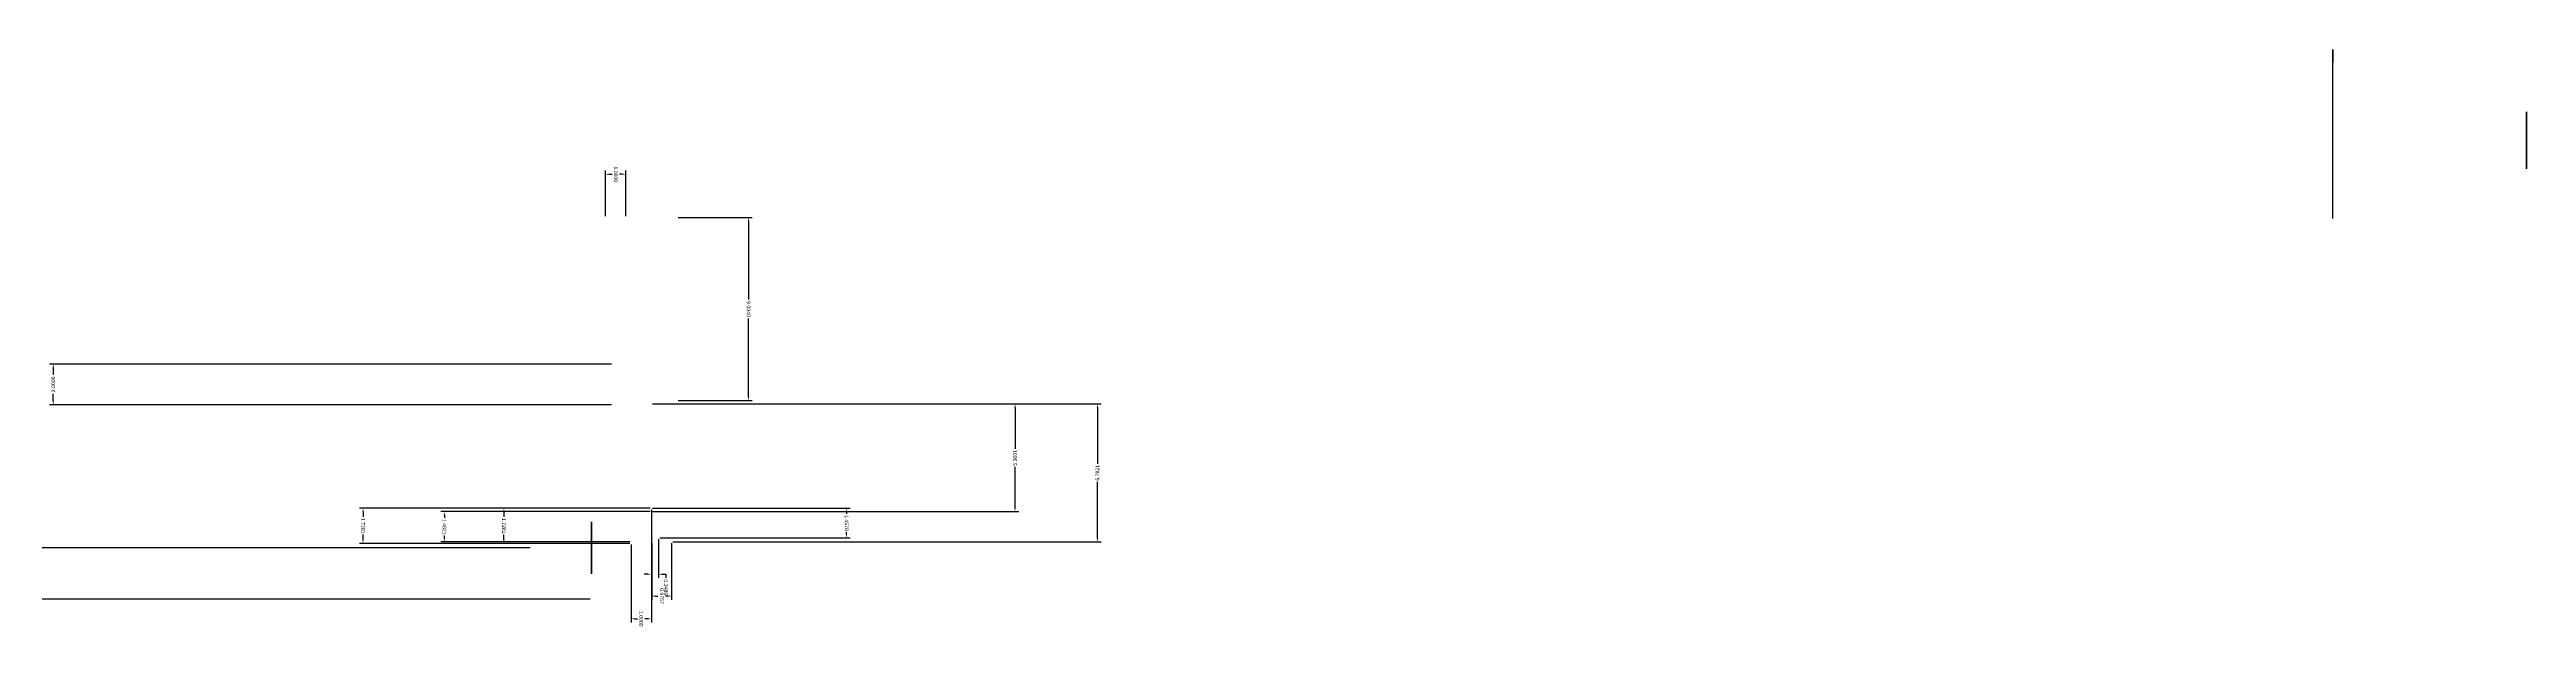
# Model space of a CAD drawing. Header units: millimetres. Extents: x -1019 to 12, y -26 to 109.
# Drawn here: x -281.8 to -160, y 12.3 to 40.6 of the extents above; entities that cross this region are included whole.
import ezdxf

# ---------------------------------------------------------------- set-up
doc = ezdxf.new("R2010")
doc.units = ezdxf.units.MM
doc.header["$MEASUREMENT"] = 0
doc.styles.get("Standard").update_dxf_attribs({"font": 'Arial.ttf'})
doc.dimstyles.get("Standard").update_dxf_attribs({"dimtxt": 0.18, "dimasz": 0.18, "dimexe": 0.18, "dimexo": 0.0625, "dimgap": 0.09, "dimtad": 0, "dimtih": 1, "dimtoh": 1, "dimdec": 4, "dimzin": 0, "dimdsep": 46, "dimtxsty": 'Standard', "dimcen": 0.09, "dimadec": 0, "dimazin": 0, "dimtfac": 1, "dimtdec": 4, "dimtofl": 0, "dimtmove": 0, "dimatfit": 3, "dimfxl": 1, "dimtolj": 1, "dimtzin": 0, "dimarcsym": 0})

# ---------------------------------------------------------------- blocks, each defined once
blk = doc.blocks.new('*D29')
at = {"color": 0, "lineweight": -2, "transparency": 16777216}
for p, q in [((-252.14, 23.2), (-230.09, 23.2)), ((-230.27, 23.02), (-230.27, 20.25)), ((-230.27, 16.59), (-230.27, 19.36)), ((-251.14, 16.41), (-230.09, 16.41))]:
    blk.add_line(p, q, dxfattribs=at)
at = {"color": 0, "transparency": 16777216}
for points in [[(-230.3, 23.02), (-230.24, 23.02), (-230.27, 23.2)], [(-230.3, 16.59), (-230.24, 16.59), (-230.27, 16.41)]]:
    blk.add_solid(points, dxfattribs=at)
at = {"layer": 'Defpoints', "color": 0, "transparency": 16777216}
for p in [(-252.2, 23.2, -2.16), (-230.27, 23.2), (-251.21, 16.41, 14.37)]:
    blk.add_point(p, dxfattribs=at)
at = {"color": 0, "transparency": 16777216, "insert": (-230.27, 19.81), "char_height": 0.18, "attachment_point": 5, "rotation": 90}
blk.add_mtext('\\A1;6.7821', dxfattribs=at)
blk = doc.blocks.new('*D30')
at = {"color": 0, "lineweight": -2, "transparency": 16777216}
for p, q in [((-254.16, 25.16), (-281.79, 25.16)), ((-281.61, 24.98), (-281.61, 24.63)), ((-254.16, 23.16), (-281.79, 23.16)), ((-281.61, 23.34), (-281.61, 23.7))]:
    blk.add_line(p, q, dxfattribs=at)
at = {"color": 0, "transparency": 16777216}
for points in [[(-281.64, 24.98), (-281.58, 24.98), (-281.61, 25.16)], [(-281.64, 23.34), (-281.58, 23.34), (-281.61, 23.16)]]:
    blk.add_solid(points, dxfattribs=at)
at = {"layer": 'Defpoints', "color": 0, "transparency": 16777216}
for p in [(-281.61, 25.16), (-254.1, 25.16, 7.87), (-254.1, 23.16, 7.87)]:
    blk.add_point(p, dxfattribs=at)
at = {"color": 0, "transparency": 16777216, "insert": (-281.61, 24.16), "char_height": 0.18, "attachment_point": 5, "rotation": 90}
blk.add_mtext('\\A1;2.0000', dxfattribs=at)
blk = doc.blocks.new('*D31')
at = {"color": 0, "lineweight": -2, "transparency": 16777216}
for p, q in [((-252.14, 23.2), (-234.14, 23.2)), ((-234.32, 23.02), (-234.32, 20.99)), ((-234.32, 18.08), (-234.32, 20.1)), ((-252.14, 17.9), (-234.14, 17.9))]:
    blk.add_line(p, q, dxfattribs=at)
at = {"color": 0, "transparency": 16777216}
for points in [[(-234.35, 23.02), (-234.29, 23.02), (-234.32, 23.2)], [(-234.35, 18.08), (-234.29, 18.08), (-234.32, 17.9)]]:
    blk.add_solid(points, dxfattribs=at)
at = {"layer": 'Defpoints', "color": 0, "transparency": 16777216}
for p in [(-252.2, 23.2, -2.16), (-234.32, 23.2), (-252.2, 17.9, 14.37)]:
    blk.add_point(p, dxfattribs=at)
at = {"color": 0, "transparency": 16777216, "insert": (-234.32, 20.55), "char_height": 0.18, "attachment_point": 5, "rotation": 90}
blk.add_mtext('\\A1;5.3001', dxfattribs=at)
blk = doc.blocks.new('*D52')
at = {"color": 0, "lineweight": -2, "transparency": 16777216}
for p, q in [((-252.18, 16.35), (-252.18, 13.57)), ((-251.21, 16.35), (-251.21, 13.57)), ((-252, 13.75), (-251.88, 13.75)), ((-251.39, 13.75), (-251.51, 13.75))]:
    blk.add_line(p, q, dxfattribs=at)
at = {"color": 0, "transparency": 16777216}
for points in [[(-252, 13.78), (-252, 13.72), (-252.18, 13.75)], [(-251.39, 13.78), (-251.39, 13.72), (-251.21, 13.75)]]:
    blk.add_solid(points, dxfattribs=at)
at = {"layer": 'Defpoints', "color": 0, "transparency": 16777216}
for p in [(-252.18, 16.41, -2.01), (-251.21, 16.41, -2.01), (-252.18, 13.75)]:
    blk.add_point(p, dxfattribs=at)
at = {"color": 0, "transparency": 16777216, "insert": (-251.69, 13.75), "char_height": 0.18, "attachment_point": 5, "rotation": 270}
blk.add_mtext('\\A1;0.9757', dxfattribs=at)
blk = doc.blocks.new('*D58')
at = {"color": 0, "lineweight": -2, "transparency": 16777216}
for p, q in [((-252.26, 17.9), (-262.56, 17.9)), ((-262.38, 17.72), (-262.38, 17.59)), ((-253.25, 16.41), (-262.56, 16.41)), ((-262.38, 16.59), (-262.38, 16.72))]:
    blk.add_line(p, q, dxfattribs=at)
at = {"color": 0, "transparency": 16777216}
for points in [[(-262.35, 17.72), (-262.41, 17.72), (-262.38, 17.9)], [(-262.35, 16.59), (-262.41, 16.59), (-262.38, 16.41)]]:
    blk.add_solid(points, dxfattribs=at)
at = {"layer": 'Defpoints', "color": 0, "transparency": 16777216}
for p in [(-252.2, 17.9, -2.01), (-262.38, 16.41), (-253.19, 16.41, -2.01)]:
    blk.add_point(p, dxfattribs=at)
at = {"color": 0, "transparency": 16777216, "insert": (-262.38, 17.16), "char_height": 0.18, "attachment_point": 5, "rotation": 270}
blk.add_mtext('\\A1;1.4821', dxfattribs=at)
blk = doc.blocks.new('*D74')
at = {"color": 0, "lineweight": -2, "transparency": 16777216}
for p, q in [((-250.89, 32.38), (-247.24, 32.38)), ((-247.42, 32.2), (-247.42, 28.34)), ((-247.42, 23.55), (-247.42, 27.41)), ((-250.89, 23.37), (-247.24, 23.37))]:
    blk.add_line(p, q, dxfattribs=at)
at = {"color": 0, "transparency": 16777216}
for points in [[(-247.39, 32.2), (-247.45, 32.2), (-247.42, 32.38)], [(-247.39, 23.55), (-247.45, 23.55), (-247.42, 23.37)]]:
    blk.add_solid(points, dxfattribs=at)
at = {"layer": 'Defpoints', "color": 0, "transparency": 16777216}
for p in [(-250.95, 32.38, -25), (-247.42, 32.38), (-250.95, 23.37, -29.75)]:
    blk.add_point(p, dxfattribs=at)
at = {"color": 0, "transparency": 16777216, "insert": (-247.42, 27.87), "char_height": 0.18, "attachment_point": 5, "rotation": 270}
blk.add_mtext('\\A1;9.0040', dxfattribs=at)
blk = doc.blocks.new('*D75')
at = {"color": 0, "lineweight": -2, "transparency": 16777216}
for p, q in [((-252.2, 18.01), (-252.2, 14.64)), ((-251.85, 16.55), (-251.85, 14.64)), ((-252.38, 14.82), (-252.56, 14.82)), ((-251.67, 14.82), (-251.49, 14.82)), ((-251.49, 14.82), (-251.49, 14.64))]:
    blk.add_line(p, q, dxfattribs=at)
at = {"color": 0, "transparency": 16777216}
for points in [[(-252.38, 14.85), (-252.38, 14.79), (-252.2, 14.82)], [(-251.67, 14.85), (-251.67, 14.79), (-251.85, 14.82)]]:
    blk.add_solid(points, dxfattribs=at)
at = {"layer": 'Defpoints', "color": 0, "transparency": 16777216}
for p in [(-252.2, 18.07, -14), (-251.85, 16.61, 13.51), (-251.85, 14.82)]:
    blk.add_point(p, dxfattribs=at)
at = {"color": 0, "transparency": 16777216, "insert": (-251.49, 14.18), "char_height": 0.18, "attachment_point": 5, "rotation": 270}
blk.add_mtext('\\A1;0.3489', dxfattribs=at)
blk = doc.blocks.new('*D77')
at = {"color": 0, "lineweight": -2, "transparency": 16777216}
for p, q in [((-252.26, 18.07), (-259.63, 18.07)), ((-259.45, 17.89), (-259.45, 17.65)), ((-253.26, 16.34), (-259.63, 16.34)), ((-259.45, 16.52), (-259.45, 16.77))]:
    blk.add_line(p, q, dxfattribs=at)
at = {"color": 0, "transparency": 16777216}
for points in [[(-259.42, 17.89), (-259.48, 17.89), (-259.45, 18.07)], [(-259.42, 16.52), (-259.48, 16.52), (-259.45, 16.34)]]:
    blk.add_solid(points, dxfattribs=at)
at = {"layer": 'Defpoints', "color": 0, "transparency": 16777216}
for p in [(-259.45, 18.07), (-252.2, 18.07, -14), (-253.2, 16.34, 9.51)]:
    blk.add_point(p, dxfattribs=at)
at = {"color": 0, "transparency": 16777216, "insert": (-259.45, 17.21), "char_height": 0.18, "attachment_point": 5, "rotation": 270}
blk.add_mtext('\\A1;1.7281', dxfattribs=at)
blk = doc.blocks.new('*D78')
at = {"color": 0, "lineweight": -2, "transparency": 16777216}
for p, q in [((-254.45, 32.44), (-254.45, 34.68)), ((-254.27, 34.5), (-254.13, 34.5)), ((-253.63, 34.5), (-253.77, 34.5)), ((-253.45, 32.44), (-253.45, 34.68))]:
    blk.add_line(p, q, dxfattribs=at)
at = {"color": 0, "transparency": 16777216}
for points in [[(-254.27, 34.53), (-254.27, 34.47), (-254.45, 34.5)], [(-253.63, 34.53), (-253.63, 34.47), (-253.45, 34.5)]]:
    blk.add_solid(points, dxfattribs=at)
at = {"layer": 'Defpoints', "color": 0, "transparency": 16777216}
for p in [(-254.45, 34.5), (-254.45, 32.38, -8), (-253.45, 32.38, -25)]:
    blk.add_point(p, dxfattribs=at)
at = {"color": 0, "transparency": 16777216, "insert": (-253.95, 34.5), "char_height": 0.18, "attachment_point": 5, "rotation": 270}
blk.add_mtext('\\A1;1.0000', dxfattribs=at)
blk = doc.blocks.new('*D79')
at = {"color": 0, "lineweight": -2, "transparency": 16777216}
for p, q in [((-252.2, 18.01), (-252.2, 12.45)), ((-253.2, 16.28), (-253.2, 12.45)), ((-253.02, 12.63), (-252.88, 12.63)), ((-252.38, 12.63), (-252.52, 12.63))]:
    blk.add_line(p, q, dxfattribs=at)
at = {"color": 0, "transparency": 16777216}
for points in [[(-253.02, 12.66), (-253.02, 12.6), (-253.2, 12.63)], [(-252.38, 12.66), (-252.38, 12.6), (-252.2, 12.63)]]:
    blk.add_solid(points, dxfattribs=at)
at = {"layer": 'Defpoints', "color": 0, "transparency": 16777216}
for p in [(-252.2, 18.07, -14), (-253.2, 16.34, 14.51), (-253.2, 12.63)]:
    blk.add_point(p, dxfattribs=at)
at = {"color": 0, "transparency": 16777216, "insert": (-252.7, 12.63), "char_height": 0.18, "attachment_point": 5, "rotation": 270}
blk.add_mtext('\\A1;1.0000', dxfattribs=at)
blk = doc.blocks.new('*D80')
at = {"color": 0, "lineweight": -2, "transparency": 16777216}
for p, q in [((-252.14, 18.07), (-242.42, 18.07)), ((-242.6, 17.89), (-242.6, 17.8)), ((-251.79, 16.61), (-242.42, 16.61)), ((-242.6, 16.79), (-242.6, 16.89))]:
    blk.add_line(p, q, dxfattribs=at)
at = {"color": 0, "transparency": 16777216}
for points in [[(-242.57, 17.89), (-242.63, 17.89), (-242.6, 18.07)], [(-242.57, 16.79), (-242.63, 16.79), (-242.6, 16.61)]]:
    blk.add_solid(points, dxfattribs=at)
at = {"layer": 'Defpoints', "color": 0, "transparency": 16777216}
for p in [(-252.2, 18.07, -9.02), (-251.85, 16.61, 8.51), (-242.6, 16.61)]:
    blk.add_point(p, dxfattribs=at)
at = {"color": 0, "transparency": 16777216, "insert": (-242.6, 17.34), "char_height": 0.18, "attachment_point": 5, "rotation": 270}
blk.add_mtext('\\A1;1.4576', dxfattribs=at)
blk = doc.blocks.new('*D84')
at = {"color": 0, "lineweight": -2, "transparency": 16777216}
for p, q in [((-252.26, 18.07), (-266.56, 18.07)), ((-266.38, 17.89), (-266.38, 17.65)), ((-253.26, 16.34), (-266.56, 16.34)), ((-266.38, 16.52), (-266.38, 16.77))]:
    blk.add_line(p, q, dxfattribs=at)
at = {"color": 0, "transparency": 16777216}
for points in [[(-266.35, 17.89), (-266.41, 17.89), (-266.38, 18.07)], [(-266.35, 16.52), (-266.41, 16.52), (-266.38, 16.34)]]:
    blk.add_solid(points, dxfattribs=at)
at = {"layer": 'Defpoints', "color": 0, "transparency": 16777216}
for p in [(-266.38, 18.07), (-252.2, 18.07, -9.02), (-253.2, 16.34, 14.51)]:
    blk.add_point(p, dxfattribs=at)
at = {"color": 0, "transparency": 16777216, "insert": (-266.38, 17.21), "char_height": 0.18, "attachment_point": 5, "rotation": 270}
blk.add_mtext('\\A1;1.7281', dxfattribs=at)
blk = doc.blocks.new('*D71')
at = {"color": 0, "lineweight": -2, "transparency": 16777216}
for p, q in [((-258.16, 16.12), (-1019, 16.12)), ((-1018.82, 15.94), (-1018.82, 15.32)), ((-255.21, 13.59), (-1019, 13.59)), ((-1018.82, 13.77), (-1018.82, 14.39))]:
    blk.add_line(p, q, dxfattribs=at)
at = {"color": 0, "transparency": 16777216}
for points in [[(-1018.79, 15.94), (-1018.85, 15.94), (-1018.82, 16.12)], [(-1018.79, 13.77), (-1018.85, 13.77), (-1018.82, 13.59)]]:
    blk.add_solid(points, dxfattribs=at)
at = {"layer": 'Defpoints', "color": 0, "transparency": 16777216}
for p in [(-258.1, 16.12, -4.5), (-1018.82, 13.59), (-255.15, 13.59, -8)]:
    blk.add_point(p, dxfattribs=at)
at = {"color": 0, "transparency": 16777216, "insert": (-1018.82, 14.86), "char_height": 0.18, "attachment_point": 5, "rotation": 270}
blk.add_mtext('\\A1;2.5332', dxfattribs=at)

msp = doc.modelspace()

# ---------------------------------------------------------------- linework, layer by layer
for p, q in [((-169.5247, 39.9981, 79.0933), (-169.5247, 40.6371, 79.7747)), ((-169.5247, 40.6371, 69.16624), (-169.5247, 39.9981, 69.84765)), ((-169.5247, 32.3301, 79.0933), (-169.5247, 39.9981, 79.0933))]:
    msp.add_line(p, q)
at = {"extrusion": (-1, 2.91038e-11, 3.23117e-27), "elevation": 255.15018}
msp.add_lwpolyline([(-14.84745, -1.76589), (-16.12245, -1.02977), (-17.39745, -1.76589), (-17.39745, -3.23813), (-16.12245, -3.97426), (-14.84745, -3.23813)], close=True, dxfattribs=at)
at = {"extrusion": (-1, 1.22465e-16, 1.2326e-32)}
msp.add_circle((-36.1641, 73.00487, 160.00176), 1.4, dxfattribs=at)

# ---------------------------------------------------------------- dimensions: what is measured, and where the dimension line sits
for base, p1, p2, angle, picture, middle in [((-254.45018, 34.50157, 1.99799), (-253.45018, 32.3756, -23.00201), (-254.45018, 32.3756, -6.00201), 360, '*D78', (-253.95018, 34.50157, 1.99799)), ((-247.41526, 32.3756, 1.99799), (-250.95018, 23.3716, -27.75257), (-250.95018, 32.3756, -23.00201), 270, '*D74', (-247.41526, 27.8736, 1.99799)), ((-281.61358, 25.1641, -1.37743), (-254.10018, 23.1641, 6.49672), (-254.10018, 25.1641, 6.49672), 90, '*D30', (-281.61358, 24.1641, -1.37743)), ((-230.26718, 23.19622, -1.37743), (-251.20698, 16.4141, 12.99672), (-252.20018, 23.19622, -3.53802), 90, '*D29', (-230.26718, 19.80516, -1.37743)), ((-234.32453, 23.19622, -1.37743), (-252.20018, 17.89615, 12.99672), (-252.20018, 23.19622, -3.53802), 90, '*D31', (-234.32453, 20.54619, -1.37743)), ((-266.38413, 18.0716, 1.99799), (-253.20016, 16.34348, 16.50965), (-252.20018, 18.0716, -7.02398), 270, '*D84', (-266.38413, 17.20754, 1.99799)), ((-262.380332, 16.414104, 21.011665), (-252.200177, 17.896155, 18.996719), (-253.185902, 16.414104, 18.996719), 270, '*D58', (-262.380332, 17.15513, 21.011665)), ((-259.44708, 18.0716, 1.99799), (-253.20016, 16.34348, 11.50965), (-252.20018, 18.0716, -12.00328), 270, '*D77', (-259.44708, 17.20754, 1.99799)), ((-253.20016, 12.62548, 1.99799), (-252.20018, 18.0716, -12.00328), (-253.20016, 16.34348, 16.50965), 360, '*D79', (-252.70017, 12.62548, 1.99799)), ((-251.8513, 14.8208, 1.99799), (-252.20018, 18.0716, -12.00328), (-251.8513, 16.61403, 15.50965), 360, '*D75', (-251.4913, 14.17699, 1.99799)), ((-242.59555, 16.61403, 1.99799), (-252.20018, 18.0716, -7.02398), (-251.8513, 16.61403, 10.50965), 270, '*D80', (-242.59555, 17.34282, 1.99799)), ((-1018.81693, 13.58923, 1.99799), (-258.10128, 16.12245, -2.50201), (-255.15018, 13.58923, -6.00201), 270, '*D71', (-1018.81693, 14.85584, 1.99799)), ((-252.18265, 13.7482, 21.01167), (-251.20698, 16.4141, 18.99672), (-252.18265, 16.4141, 18.99672), 360, '*D52', (-251.69481, 13.7482, 21.01167))]:
    dim = msp.add_linear_dim(base=base, p1=p1, p2=p2, angle=angle, dimstyle='Standard')
    dim.commit()
    dim.dimension.update_dxf_attribs({"geometry": picture, "text_midpoint": middle})

doc.saveas('drawing.dxf')
